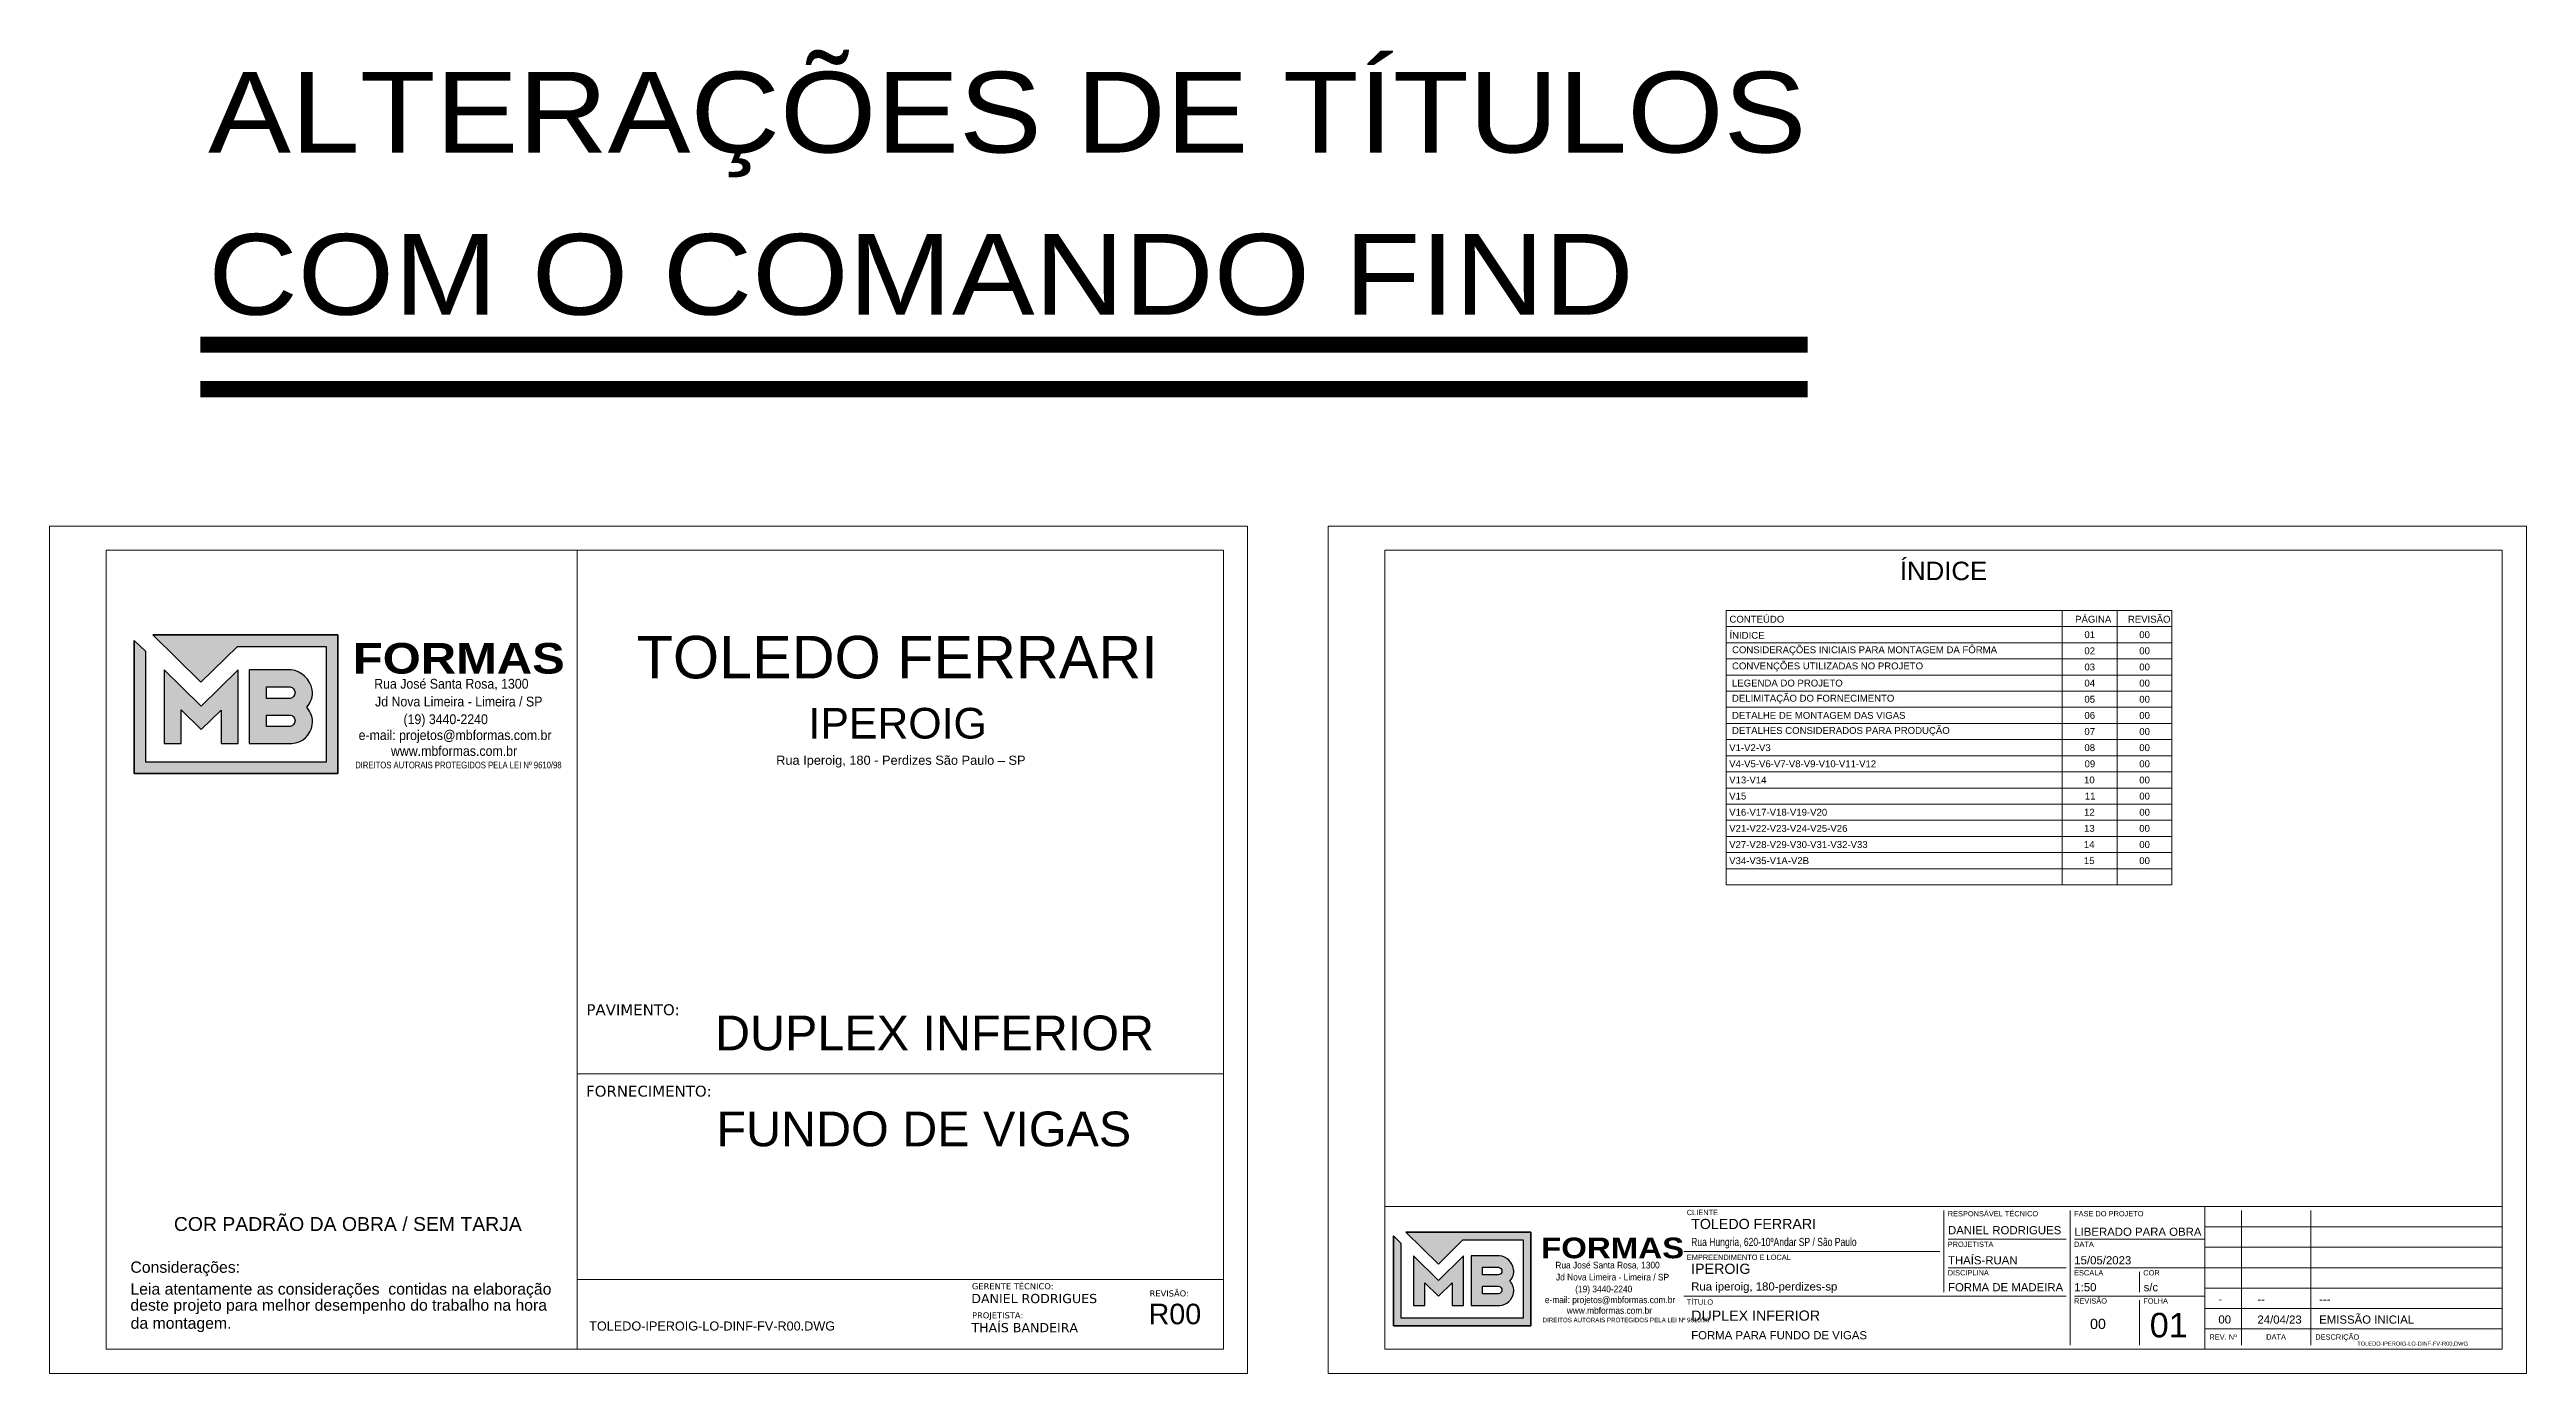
# Model space of a CAD drawing. Extents: x -20676 to 4767, y -817 to 14270.
# Drawn here: x -20676 to -17606, y 8682 to 10323 of the extents above; entities that cross this region are included whole.
import ezdxf
from ezdxf.enums import TextEntityAlignment as Align

# ---------------------------------------------------------------- set-up
doc = ezdxf.new("R2010")
doc.units = 0
doc.layers.get('0').update_dxf_attribs({"lineweight": 13})
doc.layers.add('Folha', color=7, linetype='Continuous', lineweight=13)
doc.layers.add('FOLHA MB', color=7, linetype='Continuous', lineweight=13)
doc.layers.add('MB_LOGO', color=254, linetype='Continuous')
doc.layers.add('TEXTO_GERAL', color=7, linetype='Continuous')
doc.styles.add('ARIAL', font='arial.ttf', dxfattribs={"oblique": 15, "height": 25})
doc.styles.add('ARIAL3', font='arial.ttf', dxfattribs={"height": 2})
doc.styles.add('MB_C01', font='arial.ttf', dxfattribs={"height": 1.3})
doc.styles.add('MB_C02', font='arial.ttf', dxfattribs={"height": 2})
doc.styles.add('MB_C03', font='arial.ttf', dxfattribs={"height": 2.5})
doc.styles.add('MB_C04', font='arial.ttf', dxfattribs={"height": 6})
doc.styles.add('MB_LOGO', font='ariblk.ttf', dxfattribs={"height": 75})
doc.styles.add('MB_TEXT', font='ARIALN.TTF', dxfattribs={"height": 10})
doc.styles.add('stylellllll', font='verdana.ttf', dxfattribs={"height": 2})
doc.styles.add('TQS_ARIAL', font='arial.ttf')
doc.styles.add('VERDANA', font='verdana.ttf', dxfattribs={"oblique": 15})

msp = doc.modelspace()

# ---------------------------------------------------------------- texts
at = {"style": 'TQS_ARIAL'}
msp.add_text('ÍNIDICE', height=8.5, dxfattribs=at).set_placement((-18594.22, 9592.55))
at = {"char_height": 8.5, "width": 484.38, "attachment_point": 4, "style": 'TQS_ARIAL'}
for s, insert in [('CONSIDERAÇÕES INICIAIS PARA MONTAGEM DA FÔRMA', (-18591.06, 9577.61)), ('CONVENÇÕES UTILIZADAS NO PROJETO ', (-18591.06, 9557.61)), ('LEGENDA DO PROJETO', (-18591.06, 9537.61)), ('DELIMITAÇÃO DO FORNECIMENTO', (-18591.06, 9517.61)), ('DETALHE DE MONTAGEM DAS VIGAS', (-18591.06, 9497.61)), ('DETALHES CONSIDERADOS PARA PRODUÇÃO', (-18591.06, 9477.61))]:
    msp.add_mtext(s, dxfattribs=dict(at, insert=insert))
at = {"layer": 'Folha', "insert": (-20306.66, 8867.28), "char_height": 17.2027, "attachment_point": 5, "rotation": 360, "style": 'ARIAL3'}
msp.add_mtext('\\A1;COR PADRÃO DA OBRA / SEM TARJA', dxfattribs=at)
at = {"layer": 'FOLHA MB', "color": 0, "linetype": 'Continuous', "style": 'ARIAL'}
msp.add_text('ÍNDICE', height=22.887, dxfattribs=at).set_placement((-18328.89, 9679.45), align=Align.MIDDLE)
at = {"layer": 'FOLHA MB'}
for s, height, style, p in [('CONTEÚDO', 8.5, 'TQS_ARIAL', (-18594.22, 9612.55)), ('PÁGINA', 8.5, 'TQS_ARIAL', (-18165.78, 9612.55)), ('REVISÃO', 8.5, 'TQS_ARIAL', (-18100.37, 9612.55)), ('01', 8.5, 'TQS_ARIAL', (-18154.28, 9593.36)), ('02', 8.5, 'TQS_ARIAL', (-18154.28, 9573.36)), ('00', 8.5, 'TQS_ARIAL', (-18086.28, 9593.36)), ('00', 8.5, 'TQS_ARIAL', (-18086.28, 9573.36)), ('03', 8.5, 'TQS_ARIAL', (-18154.28, 9553.36)), ('00', 8.5, 'TQS_ARIAL', (-18086.28, 9553.36)), ('04', 8.5, 'TQS_ARIAL', (-18154.28, 9533.36)), ('05', 8.5, 'TQS_ARIAL', (-18154.28, 9513.36)), ('00', 8.5, 'TQS_ARIAL', (-18086.28, 9533.36)), ('00', 8.5, 'TQS_ARIAL', (-18086.28, 9513.36)), ('06', 8.5, 'TQS_ARIAL', (-18154.28, 9493.36)), ('00', 8.5, 'TQS_ARIAL', (-18086.28, 9493.36)), ('V1-V2-V3', 8.5, 'TQS_ARIAL', (-18594.54, 9453.36)), ('07', 8.5, 'TQS_ARIAL', (-18154.28, 9473.36)), ('08', 8.5, 'TQS_ARIAL', (-18154.28, 9453.36)), ('00', 8.5, 'TQS_ARIAL', (-18086.28, 9473.36)), ('00', 8.5, 'TQS_ARIAL', (-18086.28, 9453.36)), ('V4-V5-V6-V7-V8-V9-V10-V11-V12', 8.5, 'TQS_ARIAL', (-18594.54, 9433.36)), ('09', 8.5, 'TQS_ARIAL', (-18154.12, 9433.36)), ('00', 8.5, 'TQS_ARIAL', (-18086.28, 9433.36)), ('V13-V14', 8.5, 'TQS_ARIAL', (-18594.54, 9413.36)), ('V15', 8.5, 'TQS_ARIAL', (-18594.54, 9393.36)), ('10', 8.5, 'TQS_ARIAL', (-18154.77, 9413.36)), ('11', 8.5, 'TQS_ARIAL', (-18153.79, 9393.36)), ('00', 8.5, 'TQS_ARIAL', (-18086.28, 9413.36)), ('00', 8.5, 'TQS_ARIAL', (-18086.28, 9393.36)), ('V16-V17-V18-V19-V20', 8.5, 'TQS_ARIAL', (-18594.54, 9373.36)), ('12', 8.5, 'TQS_ARIAL', (-18154.77, 9373.36)), ('00', 8.5, 'TQS_ARIAL', (-18086.28, 9373.36)), ('V21-V22-V23-V24-V25-V26', 8.5, 'TQS_ARIAL', (-18594.54, 9353.36)), ('V27-V28-V29-V30-V31-V32-V33', 8.5, 'TQS_ARIAL', (-18594.54, 9333.36)), ('14', 8.5, 'TQS_ARIAL', (-18154.93, 9333.36)), ('13', 8.5, 'TQS_ARIAL', (-18154.77, 9353.36)), ('00', 8.5, 'TQS_ARIAL', (-18086.28, 9353.36)), ('00', 8.5, 'TQS_ARIAL', (-18086.28, 9333.36)), ('V34-V35-V1A-V2B', 8.5, 'TQS_ARIAL', (-18594.54, 9313.36)), ('15', 8.5, 'TQS_ARIAL', (-18154.93, 9313.36)), ('00', 8.5, 'TQS_ARIAL', (-18086.28, 9313.36)), ('PAVIMENTO:', 13.5, 'stylellllll', (-20010.9, 9126.17)), ('FORNECIMENTO:', 13.5, 'stylellllll', (-20011.39, 9025.28)), ('Considerações:', 14, 'ARIAL', (-20576.15, 8806.97)), ('Leia atentamente as considerações  contidas na elaboração', 14, 'ARIAL', (-20576.15, 8779.97)), ('GERENTE TÉCNICO:', 7.5, 'stylellllll', (-19533.17, 8786.59)), ('REVISÃO:', 7.5, 'stylellllll', (-19312.95, 8777.65)), ('deste projeto para melhor desempenho do trabalho na hora   ', 14, 'ARIAL', (-20576.15, 8759.97)), ('  da montagem.', 14, 'ARIAL', (-20586.76, 8737.62)), ('PROJETISTA:', 7.5, 'stylellllll', (-19533.01, 8750.49))]:
    msp.add_text(s, height=height, dxfattribs=dict(at, style=style)).set_placement(p)
at = {"layer": 'FOLHA MB', "linetype": 'Continuous'}
for s, height, style, p in [('Rua Iperoig, 180 - Perdizes São Paulo – SP', 11.34, 'TQS_ARIAL', (-19775.77, 9436.42)), ('DANIEL RODRIGUES', 11.3415, 'VERDANA', (-19533.87, 8769.43)), ('THAÍS BANDEIRA', 11.3415, 'VERDANA', (-19533.71, 8733.34))]:
    msp.add_text(s, height=height, dxfattribs=dict(at, style=style)).set_placement(p)
at = {"layer": 'FOLHA MB', "color": 7, "attachment_point": 5, "rotation": 360, "style": 'ARIAL3'}
for s, insert, char_height in [('\\A1;TOLEDO FERRARI', (-19625.75, 9569.46), 52.6662), ('\\A1;IPEROIG', (-19625.23, 9487.65), 37.9554), ('\\A1;R00', (-19281.55, 8755.75), 25.448)]:
    msp.add_mtext(s, dxfattribs=dict(at, insert=insert, char_height=char_height))
at = {"layer": 'FOLHA MB', "char_height": 43.0067, "attachment_point": 5, "rotation": 360, "style": 'ARIAL3'}
for s, insert in [('\\A1;DUPLEX INFERIOR', (-19579.51, 9103.87)), ('\\A1;FUNDO DE VIGAS', (-19592.76, 8984.92))]:
    msp.add_mtext(s, dxfattribs=dict(at, insert=insert))
at = {"layer": 'FOLHA MB', "insert": (-20007.48, 8746.67), "char_height": 11.2193, "width": 468.2677, "attachment_point": 1, "style": 'MB_C04'}
msp.add_mtext('TOLEDO-IPEROIG-LO-DINF-FV-R00.DWG', dxfattribs=at)
at = {"layer": 'TEXTO_GERAL', "color": 2, "style": 'ARIAL', "width": 1.1}
for s, p in [('ALTERAÇÕES DE TÍTULOS', (-20479.76, 10195.02)), ('COM O COMANDO FIND', (-20479.76, 9994.12))]:
    msp.add_text(s, height=100, dxfattribs=at).set_placement(p)

# ---------------------------------------------------------------- blocks, each defined once
blk = doc.blocks.new('LOGO2')
at = {"layer": 'MB_LOGO', "linetype": 'Continuous'}
h = blk.add_hatch(color=256, dxfattribs=at)
h.dxf.hatch_style = 1
h.set_gradient(color1=(242, 132, 69), color2=(247, 180, 141), rotation=90, tint=1)
h.paths.add_polyline_path([(7.48, 9.64), (10.45, 12.57), (17.71, 12.57), (17.71, 3.12), (2.97, 3.12), (2.97, 12.14), (2.04, 13.06), (2.04, 2.19), (18.64, 2.19), (18.64, 13.5), (3.56, 13.5)])
h = blk.add_hatch(color=256, dxfattribs=at)
h.dxf.hatch_style = 1
h.set_gradient(color1=(242, 132, 69), color2=(247, 180, 141), rotation=90, tint=1)
h.paths.add_polyline_path([(10.52, 4.64), (10.52, 10.66), (7.5, 7.68), (4.47, 10.66), (4.47, 4.64), (5.86, 4.64), (5.86, 7.4), (7.51, 5.78), (9.13, 7.37), (9.13, 4.64)])
h = blk.add_hatch(color=256, dxfattribs=at)
h.dxf.hatch_style = 1
h.set_gradient(color1=(242, 132, 69), color2=(247, 180, 141), rotation=90, tint=1)
h.paths.add_polyline_path([(11.42, 10.66), (11.42, 4.64), (14.89, 4.64, 0.350532), (16.57, 6.18, 0.219217), (16.12, 7.6, 0.21502), (16.57, 9.03, 0.319901), (14.85, 10.66)])
h.paths.add_polyline_path([(14.75, 8.33), (12.82, 8.33), (12.82, 9.26), (14.63, 9.26, -1)], flags=16)
h.paths.add_polyline_path([(14.75, 6.04), (12.82, 6.04), (12.82, 6.97), (14.63, 6.97, -1)], flags=16)
blk.add_lwpolyline([(3.56, 13.5), (18.64, 13.5), (18.64, 2.19), (2.04, 2.19), (2.04, 13.06)], dxfattribs=at)
at = {"layer": 'MB_LOGO', "color": 31, "linetype": 'Continuous', "true_color": 0xf7b48d}
for points in [[(10.45, 12.57), (17.71, 12.57), (17.71, 3.12), (2.97, 3.12), (2.97, 12.14), (2.04, 13.06), (2.04, 2.19), (18.64, 2.19), (18.64, 13.5), (3.56, 13.5), (7.48, 9.64)], [(4.47, 10.66), (4.47, 4.64), (5.86, 4.64), (5.86, 7.4), (7.51, 5.78), (9.13, 7.37), (9.13, 4.64), (10.52, 4.64), (10.52, 10.66), (7.5, 7.68)]]:
    blk.add_lwpolyline(points, close=True, dxfattribs=at)
for points in [[(16.57, 9.03, 0.319901), (14.85, 10.66), (11.42, 10.66), (11.42, 4.64), (14.89, 4.64, 0.350532), (16.57, 6.18, 0.219217), (16.12, 7.6, 0.21502)], [(12.82, 9.26), (14.75, 9.26, -0.880235), (14.75, 8.33), (12.82, 8.33)], [(12.82, 6.97), (14.75, 6.97, -0.880235), (14.75, 6.04), (12.82, 6.04)]]:
    blk.add_lwpolyline(points, format="xyb", close=True, dxfattribs=at)
at = {"layer": 'MB_LOGO', "color": 0, "linetype": 'Continuous', "style": 'MB_LOGO'}
blk.add_text('FORMAS', height=2.496, dxfattribs=at).set_placement((19.88, 10.35))
at = {"layer": 'MB_LOGO', "color": 0, "style": 'MB_TEXT', "width": 1.1}
for s, p in [('Rua José Santa Rosa, 1300', (21.62, 9.12)), ('Jd Nova Limeira - Limeira / SP', (21.69, 7.67)), ('(19) 3440-2240', (24.01, 6.23)), ('e-mail: projetos@mbformas.com.br', (20.35, 4.93)), ('www.mbformas.com.br', (22.99, 3.64))]:
    blk.add_text(s, height=0.7993, dxfattribs=at).set_placement(p)
at = {"layer": 'MB_LOGO', "color": 252, "style": 'MB_TEXT'}
blk.add_text('DIREITOS AUTORAIS PROTEGIDOS PELA LEI Nº 9610/98', height=0.546, dxfattribs=at).set_placement((20.07, 2.62))
blk = doc.blocks.new('A$Ceb89ac90')
at = {"color": 1}
for p, q in [((1086.3, 356.7), (70, 356.7)), ((763, 351.7), (763, 250.7)), ((919.6, 351.7), (919.6, 185)), ((1086.3, 356.7), (1086.3, 179.9)), ((1455, 356.7), (1086.3, 356.7)), ((1131.8, 185), (1131.8, 351.7)), ((1217.6, 351.7), (1217.6, 185)), ((914.6, 316.3), (768.1, 316.3)), ((1086.3, 316.3), (924.7, 316.3)), ((1455, 331.5), (1086.3, 331.5)), ((758, 301.2), (440.7, 301.2)), ((914.6, 281), (768.1, 281)), ((1086.3, 281), (924.7, 281)), ((1455, 306.2), (1086.3, 306.2)), ((1455, 281), (1086.3, 281)), ((914.6, 245.6), (440.7, 245.6)), ((1086.3, 245.6), (924.7, 245.6)), ((1005.5, 275.9), (1005.5, 250.7)), ((1455, 255.7), (1086.3, 255.7)), ((1005.5, 240.6), (1005.5, 185)), ((1455, 230.4), (1086.3, 230.4)), ((1455, 205.2), (1086.3, 205.2))]:
    blk.add_line(p, q, dxfattribs=at)
for points in [[(0, 1199.9), (0, 149.9), (1485, 149.9), (1485, 1199.9)], [(70, 1169.9), (70, 179.9), (1455, 179.9), (1455, 1169.9)]]:
    blk.add_lwpolyline(points, close=True, dxfattribs=at)
at = {"xscale": 10.25810868844649, "yscale": 10.25810868844649, "zscale": 10.25810868844649}
blk.add_blockref('LOGO2', (59.7, 186.5), dxfattribs=at)
at = {"color": 6, "style": 'MB_C01'}
for s, height, p in [('CLIENTE', 6.57, (444.3, 346.1)), ('RESPONSÁVEL TÉCNICO', 6.566, (767.7, 344.6)), ('FASE DO PROJETO', 6.566, (924.3, 344.6)), ('PROJETISTA', 6.57, (767.7, 306.7)), ('DATA', 6.57, (924.3, 306.7)), ('EMPREENDIMENTO E LOCAL', 6.566, (444.3, 290.6)), ('DISCIPLINA', 6.57, (767.7, 271.4)), ('ESCALA', 6.57, (924.3, 271.4)), ('COR', 6.57, (1010.1, 271.4)), ('TÍTULO', 6.57, (444.3, 235)), ('REVISÃO', 6.57, (924.3, 236.5)), ('FOLHA', 6.57, (1010.1, 236.5))]:
    blk.add_text(s, height=height, dxfattribs=at).set_placement(p)
at = {"color": 5, "style": 'MB_C02'}
for s, p in [('DANIEL RODRIGUES', (768.1, 322.4)), ('FORMA DE MADEIRA', (768.1, 251.7))]:
    blk.add_text(s, height=10.102, dxfattribs=at).set_placement(p)
at = {"color": 6, "style": 'MB_C01'}
for s, p in [('REV. Nº', (1109, 195.1)), ('DATA', (1174.7, 195.1)), ('DESCRIÇÃO', (1250.5, 195.1))]:
    blk.add_text(s, height=6.57, dxfattribs=at).set_placement(p, align=Align.MIDDLE_CENTER)
at = {"insert": (1275.3, 189.4), "char_height": 5.051, "width": 210.818, "attachment_point": 1, "style": 'MB_C04'}
blk.add_mtext('TOLEDO-IPEROIG-LO-DINF-FV-R00.DWG', dxfattribs=at)
at = {"color": 5}
for tag, p, height, style in [('CLIENTE', (449.7, 328.8), 12.6, 'MB_C03'), ('REV_05', (1103.1, 338.1), 10.1, 'MB_C02'), ('DATA_REV_05', (1151.5, 337.9), 10.1, 'MB_C02'), ('INFO_REV_05', (1228.1, 337.9), 10.1, 'MB_C02'), ('FASE', (924.6, 320.5), 10.1, 'MB_C02'), ('REV_04', (1103.1, 312.8), 10.1, 'MB_C02'), ('DATA_REV_04', (1151.5, 312.7), 10.1, 'MB_C02'), ('INFO_REV_04', (1228.1, 312.7), 10.1, 'MB_C02'), ('OBRA', (449.7, 273.3), 12.6, 'MB_C03'), ('PROJETISTA', (768, 285.1), 10.1, 'MB_C02'), ('DATA', (924.6, 285.1), 10.1, 'MB_C02'), ('REV_03', (1103.1, 287.6), 10.1, 'MB_C02'), ('DATA_REV_03', (1151.5, 287.4), 10.1, 'MB_C02'), ('INFO_REV_03', (1228.1, 287.4), 10.1, 'MB_C02'), ('ESC', (924.6, 251.8), 10.1, 'MB_C02'), ('COR', (1010.5, 251.8), 10.1, 'MB_C02'), ('REV_02', (1103.1, 262.3), 10.1, 'MB_C02'), ('REV_01', (1103.1, 237.1), 10.1, 'MB_C02'), ('DATA_REV_02', (1151.5, 262.1), 10.1, 'MB_C02'), ('DATA_REV_01', (1151.5, 236.9), 10.1, 'MB_C02'), ('INFO_REV_02', (1228.1, 262.1), 10.1, 'MB_C02'), ('INFO_REV_01', (1228.1, 236.9), 10.1, 'MB_C02'), ('PAVIMENTO', (449.7, 215.3), 12.6, 'MB_C03'), ('REV', (944.1, 205), 12.6, 'MB_C03'), ('FL', (1018.1, 194.7), 30.3, 'MB_C04'), ('REV_00', (1103.1, 211.8), 10.1, 'MB_C02'), ('DATA_REV_00', (1151.5, 211.6), 10.1, 'MB_C02'), ('EMISSÃO_INICIAL', (1228.1, 211.6), 10.1, 'MB_C02')]:
    blk.add_attdef(tag, p, '', height=height, dxfattribs=dict(at, style=style))
at = {"color": 6, "style": 'MB_C02'}
for tag, p in [('ENDEREÇO_CLIENTE', (449.7, 307.8)), ('ENDEREÇO_OBRA', (449.7, 252.7)), ('TIPO_DE_PROJETO', (449.7, 192.3))]:
    blk.add_attdef(tag, p, '', height=10.1, dxfattribs=at)

# ---------------------------------------------------------------- linework, layer by layer
at = {"layer": 'FOLHA MB', "color": 1}
for p, q in [((-20022.42, 8798.66), (-20022.42, 9702.26)), ((-20022.42, 9053.58), (-19221.4, 9053.58)), ((-19221.4, 8798.66), (-20022.42, 8798.66)), ((-19221.4, 8798.66), (-20022.42, 8798.66))]:
    msp.add_line(p, q, dxfattribs=at)
at = {"layer": 'FOLHA MB'}
for p, q in [((-18598.3, 9627.61), (-18045.8, 9627.61)), ((-18598.3, 9627.61), (-18598.3, 9287.61)), ((-18181.8, 9627.61), (-18181.8, 9287.61)), ((-18113.8, 9627.61), (-18113.8, 9287.61)), ((-18045.8, 9627.61), (-18045.8, 9287.61)), ((-18598.3, 9607.61), (-18045.8, 9607.61)), ((-18598.3, 9587.61), (-18045.8, 9587.61)), ((-18598.3, 9567.61), (-18045.8, 9567.61)), ((-18598.3, 9547.61), (-18045.8, 9547.61)), ((-18598.3, 9527.61), (-18045.8, 9527.61)), ((-18598.3, 9507.61), (-18045.8, 9507.61)), ((-18598.3, 9487.61), (-18045.8, 9487.61)), ((-18598.3, 9467.61), (-18045.8, 9467.61)), ((-18598.3, 9447.61), (-18045.8, 9447.61)), ((-18598.3, 9427.61), (-18045.8, 9427.61)), ((-18598.3, 9407.61), (-18045.8, 9407.61)), ((-18598.3, 9387.61), (-18045.8, 9387.61)), ((-18598.3, 9367.61), (-18045.8, 9367.61)), ((-18598.3, 9347.61), (-18045.8, 9347.61)), ((-18598.3, 9327.61), (-18045.8, 9327.61)), ((-18598.3, 9307.61), (-18045.8, 9307.61)), ((-18598.3, 9287.61), (-18045.8, 9287.61)), ((-18598.3, 9287.61), (-18045.8, 9287.61))]:
    msp.add_line(p, q, dxfattribs=at)
at = {"layer": 'FOLHA MB', "color": 1}
for points in [[(-20676.4, 8682.26), (-19191.4, 8682.26), (-19191.4, 9732.26), (-20676.4, 9732.26)], [(-19221.4, 8712.26), (-20606.4, 8712.26), (-20606.4, 9702.26), (-19221.4, 9702.26)], [(-20022.42, 8798.66), (-19221.4, 8798.66), (-19221.4, 8712.26), (-20022.42, 8712.26)]]:
    msp.add_lwpolyline(points, close=True, dxfattribs=at)
at = {"layer": 'TEXTO_GERAL', "color": 2, "const_width": 20}
for points in [[(-20489.7, 9956.99), (-18497.43, 9956.99)], [(-20489.7, 9901.91), (-18497.43, 9901.91)]]:
    msp.add_lwpolyline(points, dxfattribs=at)

# ---------------------------------------------------------------- block references
ref = msp.add_blockref('A$Ceb89ac90', (-19091.4, 8532.32))
ref.add_attrib('INFO_REV_01', '---', (-17863.27, 8769.21), dxfattribs={"color": 5, "height": 10.102, "style": 'MB_C02'})
ref.add_attrib('DATA_REV_01', '--', (-17939.86, 8769.21), dxfattribs={"color": 5, "height": 10.102, "style": 'MB_C02'})
ref.add_attrib('REV_01', '-', (-17988.25, 8769.38), dxfattribs={"color": 5, "height": 10.1, "style": 'MB_C02'})
ref.add_attrib('EMISSÃO_INICIAL', 'EMISSÃO INICIAL', (-17863.27, 8743.96), dxfattribs={"color": 5, "height": 10.102, "style": 'MB_C02'})
ref.add_attrib('DATA_REV_00', '24/04/23', (-17939.86, 8743.96), dxfattribs={"color": 5, "height": 10.102, "style": 'MB_C02'})
ref.add_attrib('REV_00', '00', (-17988.25, 8744.12), dxfattribs={"color": 5, "height": 10.102, "style": 'MB_C02'})
ref.add_attrib('FL', '01', (-18073.31, 8727), dxfattribs={"color": 5, "height": 30.306, "style": 'MB_C04'})
ref.add_attrib('REV', '00', (-18147.29, 8737.35), dxfattribs={"color": 5, "height": 12.628, "style": 'MB_C03'})
ref.add_attrib('COR', 's/c', (-18080.92, 8784.09), dxfattribs={"color": 5, "height": 10.102, "style": 'MB_C02'})
ref.add_attrib('ESC', '1:50', (-18166.83, 8784.09), dxfattribs={"color": 5, "height": 10.102, "style": 'MB_C02'})
ref.add_attrib('FASE', 'LIBERADO PARA OBRA', (-18166.83, 8852.78), dxfattribs={"color": 5, "height": 10.102, "style": 'MB_C02'})
ref.add_attrib('DATA', '15/05/2023', (-18166.83, 8817.43), dxfattribs={"color": 5, "height": 10.102, "style": 'MB_C02'})
ref.add_attrib('PROJETISTA', 'THAÍS-RUAN', (-18323.41, 8817.43), dxfattribs={"color": 5, "height": 10.102, "style": 'MB_C02'})
ref.add_attrib('TIPO_DE_PROJETO', 'FORMA PARA FUNDO DE VIGAS', (-18641.67, 8724.6), dxfattribs={"color": 6, "height": 10.102, "style": 'MB_C02'})
ref.add_attrib('PAVIMENTO', 'DUPLEX INFERIOR', (-18641.67, 8747.62), dxfattribs={"color": 5, "height": 12.6276, "style": 'MB_C03'})
ref.add_attrib('ENDEREÇO_OBRA', 'Rua iperoig, 180-perdizes-sp', (-18641.67, 8785.01), dxfattribs={"color": 6, "height": 10.102, "style": 'MB_C02'})
ref.add_attrib('OBRA', 'IPEROIG', (-18641.67, 8805.66), dxfattribs={"color": 5, "height": 12.628, "style": 'MB_C03'})
ref.add_attrib('ENDEREÇO_CLIENTE', 'Rua Hungria, 620-10ºAndar SP / São Paulo', (-18641.67, 8840.15), dxfattribs={"color": 6, "height": 10.102, "style": 'MB_C02', "width": 0.75})
ref.add_attrib('CLIENTE', 'TOLEDO FERRARI', (-18641.67, 8861.16), dxfattribs={"color": 5, "height": 12.6276, "style": 'MB_C03'})
at = {"layer": 'FOLHA MB', "xscale": 15.18658959326242, "yscale": 15.18658959326242, "zscale": 15.18658959326242}
msp.add_blockref('LOGO2', (-20602.33, 9392.23), dxfattribs=at)

msp.set_redraw_order([(e.dxf.handle, doc.entitydb.next_handle()) for e in msp.query("TEXT MTEXT ATTDEF DIMENSION ARC_DIMENSION")])  # texts and dimensions are drawn at this point

doc.saveas('drawing.dxf')
